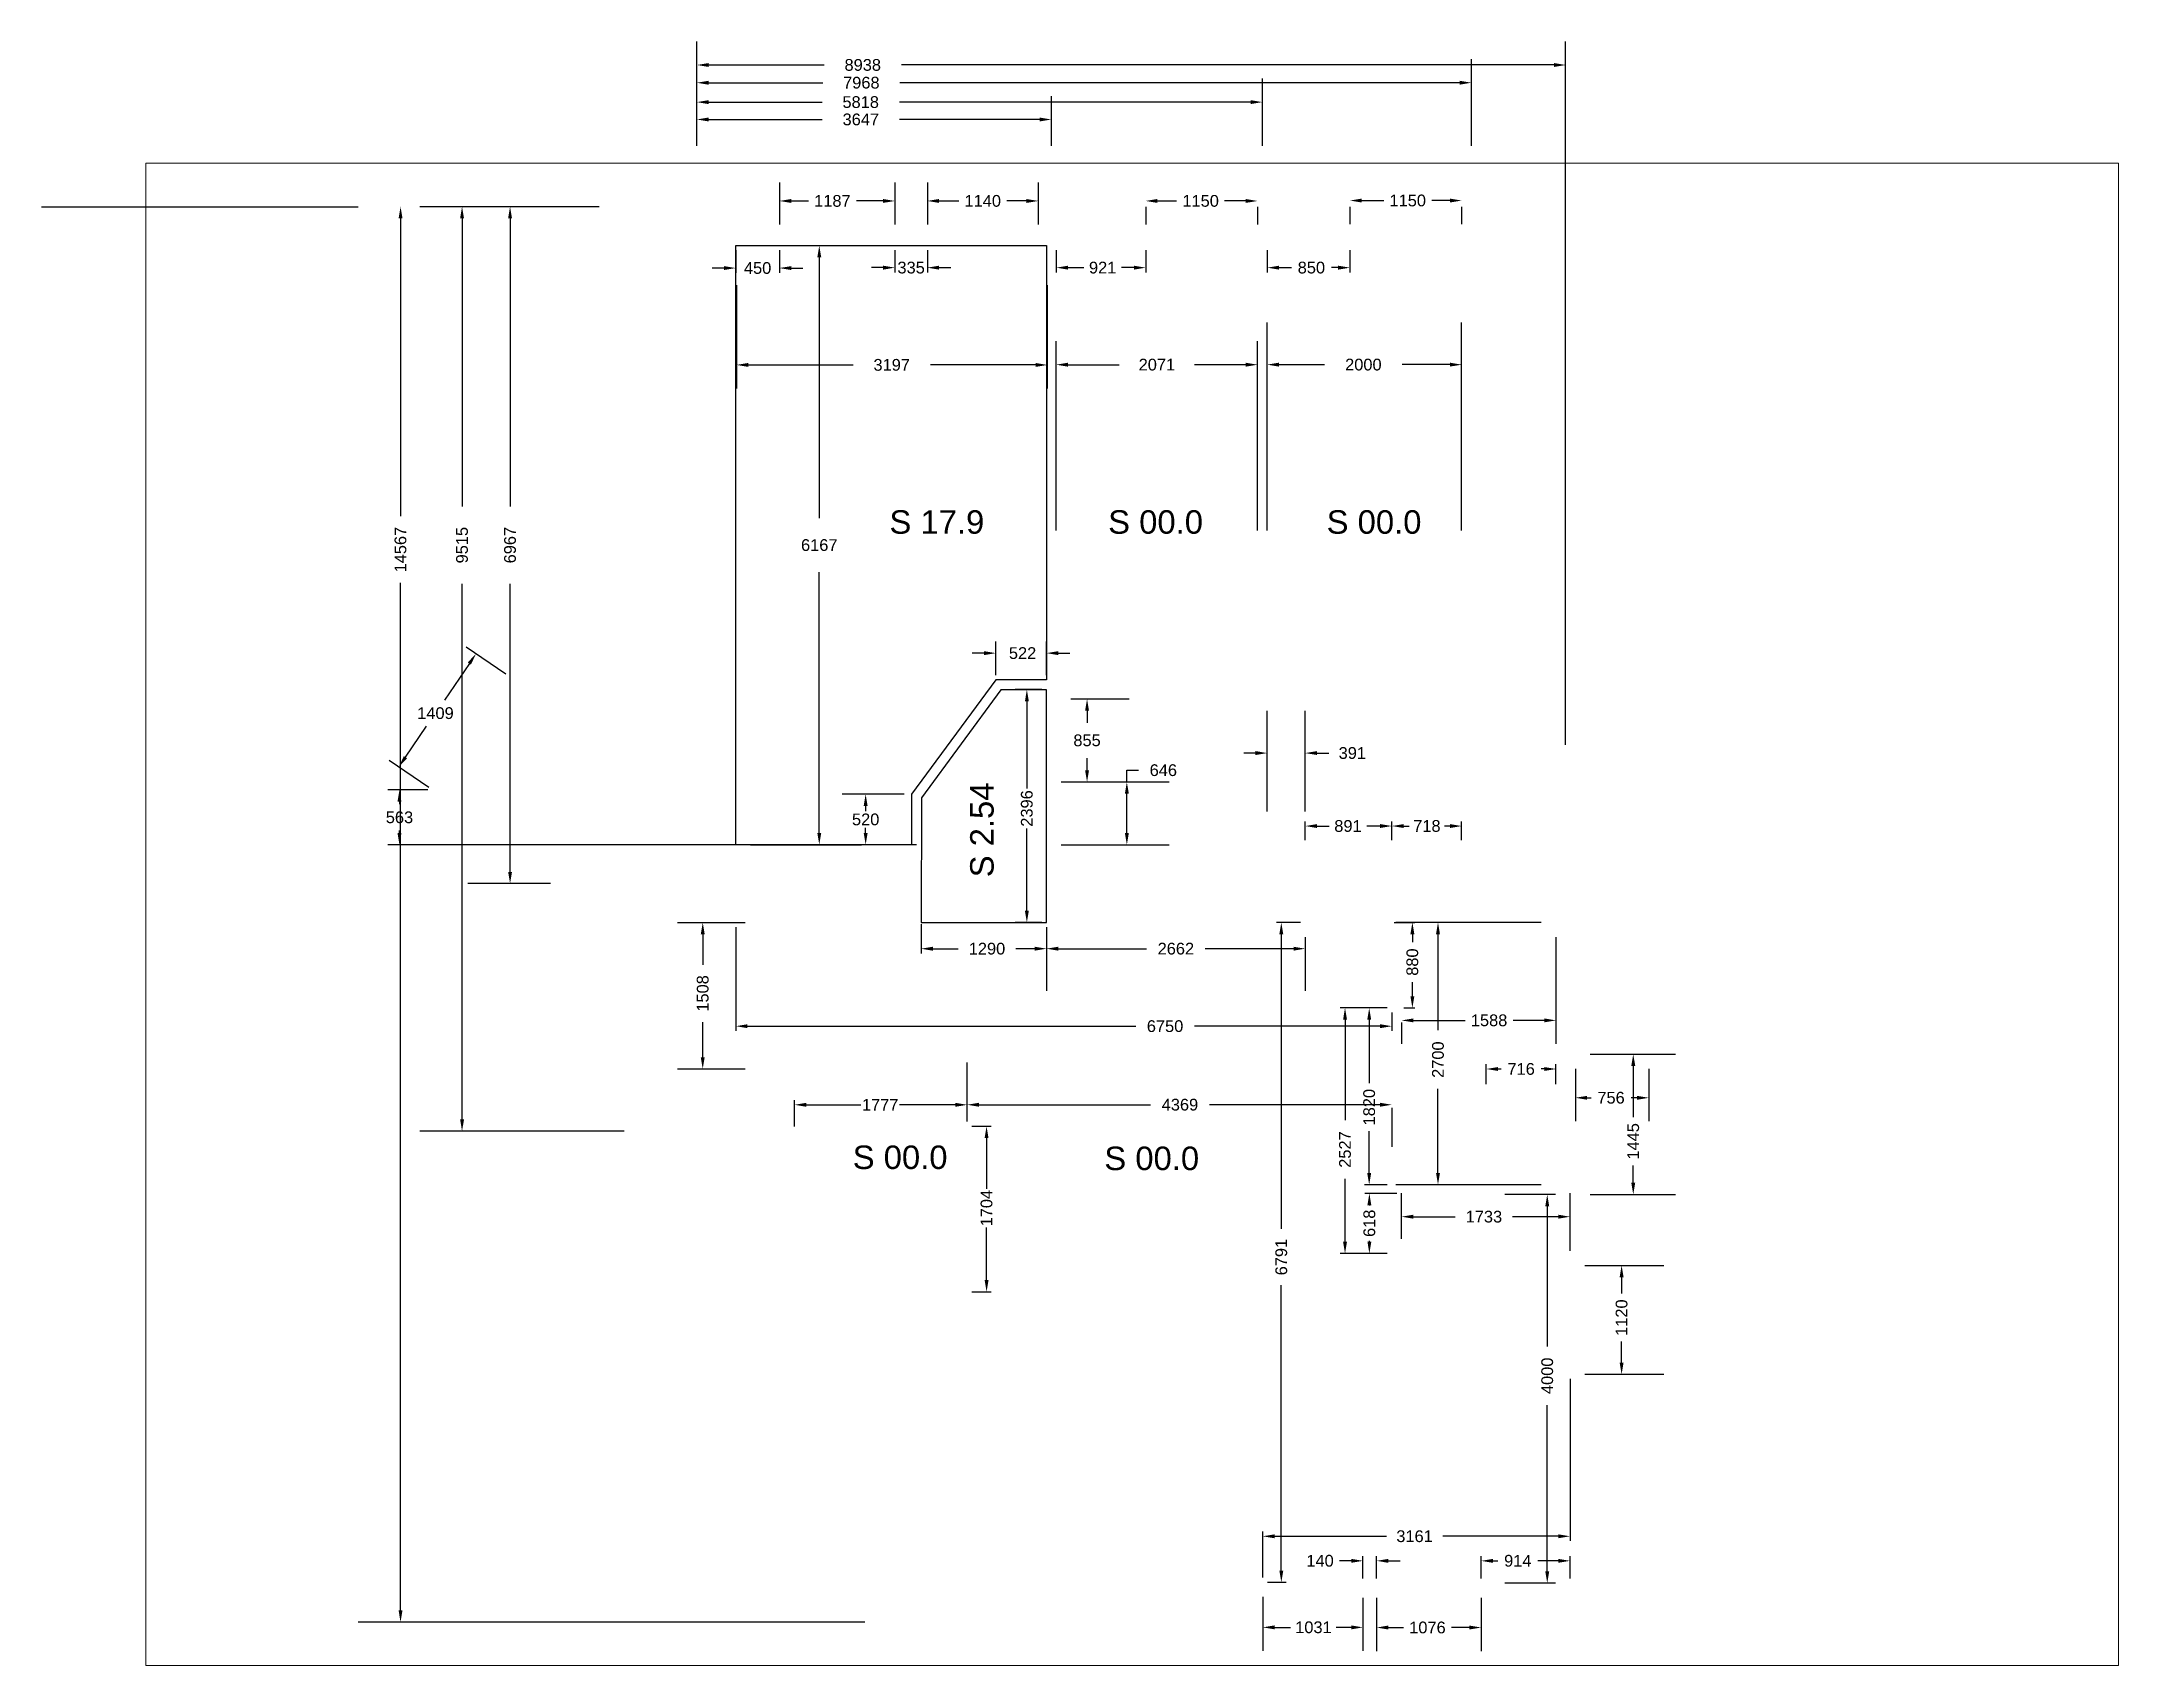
# Paper-space layout 'Layout2' of a CAD drawing. Header units: inches. Extents: x 0.61 to 9.45, y 0.8 to 7.72.
# The model-space entities are those that its viewports show. They can reach past a viewport. Long polylines and large blocks are cut down to what shows.
import ezdxf

# ---------------------------------------------------------------- set-up
doc = ezdxf.new("R2010")
doc.units = ezdxf.units.IN
doc.header["$MEASUREMENT"] = 0
doc.styles.get("Standard").update_dxf_attribs({"font": 'arial.ttf'})
doc.dimstyles.get("Standard").update_dxf_attribs({"dimtxt": 0.18, "dimasz": 0.18, "dimexe": 0.18, "dimexo": 0.0625, "dimgap": 0.09, "dimtad": 0, "dimtih": 1, "dimtoh": 1, "dimdec": 4, "dimzin": 0, "dimdsep": 46, "dimtxsty": 'Standard', "dimcen": 0.09, "dimadec": 0, "dimazin": 0, "dimtfac": 1, "dimtdec": 4, "dimtofl": 0, "dimtmove": 0, "dimatfit": 3, "dimfxl": 1, "dimtolj": 1, "dimtzin": 0, "dimarcsym": 0})

psp = doc.layouts.new('Layout2')

# ---------------------------------------------------------------- texts
at = {"char_height": 0.1, "attachment_point": 1}
for s, insert in [('S 17.9', (4.21642, 5.72158)), ('S 00.0', (5.14772, 5.72158)), ('S 00.0', (6.0781, 5.72162)), ('S 00.0', (4.05986, 3.01508)), ('S 00.0', (5.13136, 3.01053))]:
    psp.add_mtext_dynamic_manual_height_columns(s, width=0.8967337, gutter_width=1, heights=[0], dxfattribs=dict(at, insert=insert))
at = {"insert": (4.56004, 4.15786), "char_height": 0.1, "attachment_point": 1, "rotation": 90}
psp.add_mtext_dynamic_manual_height_columns('S 2.54', width=0.4731913, gutter_width=1, heights=[0], dxfattribs=at)

msp = doc.modelspace()

# ---------------------------------------------------------------- blocks, each defined once
blk = doc.blocks.new('*D0')
at = {"color": 0, "lineweight": -2, "transparency": 16777216}
for p, q in [((4.3511, 3.9579), (4.3511, 3.8336)), ((4.8851, 3.9455), (4.8851, 3.8336)), ((4.4011, 3.8536), (4.5095, 3.8536)), ((4.8351, 3.8536), (4.7539, 3.8536))]:
    blk.add_line(p, q, dxfattribs=at)
at = {"color": 0, "transparency": 16777216}
for points in [[(4.4011, 3.862), (4.4011, 3.8453), (4.3511, 3.8536)], [(4.8351, 3.862), (4.8351, 3.8453), (4.8851, 3.8536)]]:
    blk.add_solid(points, dxfattribs=at)
at = {"layer": 'Defpoints', "color": 0, "transparency": 16777216}
for p in [(4.3511, 3.9779), (4.8851, 3.9655), (4.3511, 3.8536)]:
    blk.add_point(p, dxfattribs=at)
at = {"color": 0, "transparency": 16777216, "insert": (4.6317, 3.8536), "char_height": 0.05, "attachment_point": 5}
blk.add_mtext('\\A1;1290', dxfattribs=at)
blk = doc.blocks.new('*D1')
at = {"color": 0, "lineweight": -2, "transparency": 16777216}
for p, q in [((4.8651, 4.9573), (4.7515, 4.9573)), ((4.8015, 4.9073), (4.8015, 4.5361)), ((4.8015, 4.0155), (4.8015, 4.366)), ((4.8651, 3.9655), (4.7515, 3.9655))]:
    blk.add_line(p, q, dxfattribs=at)
at = {"color": 0, "transparency": 16777216}
for points in [[(4.7932, 4.9073), (4.8099, 4.9073), (4.8015, 4.9573)], [(4.7932, 4.0155), (4.8099, 4.0155), (4.8015, 3.9655)]]:
    blk.add_solid(points, dxfattribs=at)
at = {"layer": 'Defpoints', "color": 0, "transparency": 16777216}
for p in [(4.8851, 4.9573), (4.8015, 3.9655), (4.8851, 3.9655)]:
    blk.add_point(p, dxfattribs=at)
at = {"color": 0, "transparency": 16777216, "insert": (4.8015, 4.4511), "char_height": 0.05, "attachment_point": 5, "rotation": 90}
blk.add_mtext('\\A1;2396', dxfattribs=at)
blk = doc.blocks.new('*D2')
at = {"color": 0, "lineweight": -2, "transparency": 16777216}
for p, q in [((4.669, 5.0186), (4.669, 5.1628)), ((4.8851, 5.0186), (4.8851, 5.1628)), ((4.619, 5.1128), (4.569, 5.1128)), ((4.9351, 5.1128), (4.9851, 5.1128))]:
    blk.add_line(p, q, dxfattribs=at)
at = {"color": 0, "transparency": 16777216}
for points in [[(4.619, 5.1212), (4.619, 5.1045), (4.669, 5.1128)], [(4.9351, 5.1212), (4.9351, 5.1045), (4.8851, 5.1128)]]:
    blk.add_solid(points, dxfattribs=at)
at = {"layer": 'Defpoints', "color": 0, "transparency": 16777216}
for p in [(4.669, 5.1128), (4.669, 4.9986), (4.8851, 4.9986)]:
    blk.add_point(p, dxfattribs=at)
at = {"color": 0, "transparency": 16777216, "insert": (4.7832, 5.1128), "char_height": 0.05, "attachment_point": 5}
blk.add_mtext('\\A1;522', dxfattribs=at)
blk = doc.blocks.new('*D3')
at = {"color": 0, "lineweight": -2, "transparency": 16777216}
for p, q in [((2.2508, 4.5298), (2.0798, 4.5298)), ((2.1298, 4.4798), (2.1298, 4.4688)), ((2.1298, 4.3466), (2.1298, 4.3577)), ((4.3311, 4.2966), (2.0798, 4.2966))]:
    blk.add_line(p, q, dxfattribs=at)
at = {"color": 0, "transparency": 16777216}
for points in [[(2.1214, 4.4798), (2.1381, 4.4798), (2.1298, 4.5298)], [(2.1214, 4.3466), (2.1381, 4.3466), (2.1298, 4.2966)]]:
    blk.add_solid(points, dxfattribs=at)
at = {"layer": 'Defpoints', "color": 0, "transparency": 16777216}
for p in [(2.1298, 4.5298), (2.2708, 4.5298), (4.3511, 4.2966)]:
    blk.add_point(p, dxfattribs=at)
at = {"color": 0, "transparency": 16777216, "insert": (2.1298, 4.4132), "char_height": 0.05, "attachment_point": 5}
blk.add_mtext('\\A1;563', dxfattribs=at)
blk = doc.blocks.new('*D4')
at = {"color": 0, "lineweight": -2, "transparency": 16777216}
for p, q in [((2.5829, 5.0231), (2.4142, 5.1381)), ((2.4274, 5.0686), (2.3209, 4.9124)), ((2.1551, 4.6692), (2.2452, 4.8014)), ((2.2543, 4.5411), (2.0857, 4.656))]:
    blk.add_line(p, q, dxfattribs=at)
at = {"color": 0, "transparency": 16777216}
for points in [[(2.4205, 5.0733), (2.4342, 5.0639), (2.4555, 5.1099)], [(2.1482, 4.6739), (2.162, 4.6645), (2.127, 4.6279)]]:
    blk.add_solid(points, dxfattribs=at)
at = {"layer": 'Defpoints', "color": 0, "transparency": 16777216}
for p in [(2.4555, 5.1099), (2.5994, 5.0119), (2.2708, 4.5298)]:
    blk.add_point(p, dxfattribs=at)
at = {"color": 0, "transparency": 16777216, "insert": (2.2831, 4.8569), "char_height": 0.05, "attachment_point": 5}
blk.add_mtext('\\A1;1409', dxfattribs=at)
blk = doc.blocks.new('*D5')
at = {"color": 0, "lineweight": -2, "transparency": 16777216}
for p, q in [((6.7581, 3.2764), (6.7581, 3.3612)), ((7.0545, 3.2764), (7.0545, 3.3612)), ((6.8081, 3.3412), (6.8213, 3.3412)), ((7.0045, 3.3412), (6.9913, 3.3412))]:
    blk.add_line(p, q, dxfattribs=at)
at = {"color": 0, "transparency": 16777216}
for points in [[(6.8081, 3.3496), (6.8081, 3.3329), (6.7581, 3.3412)], [(7.0045, 3.3496), (7.0045, 3.3329), (7.0545, 3.3412)]]:
    blk.add_solid(points, dxfattribs=at)
at = {"layer": 'Defpoints', "color": 0, "transparency": 16777216}
for p in [(6.7581, 3.3412), (6.7581, 3.2564), (7.0545, 3.2564)]:
    blk.add_point(p, dxfattribs=at)
at = {"color": 0, "transparency": 16777216, "insert": (6.9063, 3.3412), "char_height": 0.05, "attachment_point": 5}
blk.add_mtext('\\A1;716', dxfattribs=at)
blk = doc.blocks.new('*D6')
at = {"color": 0, "lineweight": -2, "transparency": 16777216}
for p, q in [((3.6242, 6.8493), (4.0975, 6.8493)), ((3.9175, 6.7993), (3.9175, 5.6885)), ((3.9175, 4.3466), (3.9175, 5.4575)), ((3.6242, 4.2966), (4.0975, 4.2966))]:
    blk.add_line(p, q, dxfattribs=at)
at = {"color": 0, "transparency": 16777216}
for points in [[(3.9092, 6.7993), (3.9259, 6.7993), (3.9175, 6.8493)], [(3.9092, 4.3466), (3.9259, 4.3466), (3.9175, 4.2966)]]:
    blk.add_solid(points, dxfattribs=at)
at = {"layer": 'Defpoints', "color": 0, "transparency": 16777216}
for p in [(3.5617, 6.8493), (3.9175, 6.8493), (3.5617, 4.2966)]:
    blk.add_point(p, dxfattribs=at)
at = {"color": 0, "transparency": 16777216, "insert": (3.9175, 5.573), "char_height": 0.05, "attachment_point": 5}
blk.add_mtext('\\A1;6167', dxfattribs=at)
blk = doc.blocks.new('*D7')
at = {"color": 0, "lineweight": -2, "transparency": 16777216}
for p, q in [((3.5617, 6.8293), (3.5617, 6.7334)), ((3.748, 6.8293), (3.748, 6.7334)), ((3.5117, 6.7534), (3.4617, 6.7534)), ((3.798, 6.7534), (3.848, 6.7534))]:
    blk.add_line(p, q, dxfattribs=at)
at = {"color": 0, "transparency": 16777216}
for points in [[(3.5117, 6.7617), (3.5117, 6.745), (3.5617, 6.7534)], [(3.798, 6.7617), (3.798, 6.745), (3.748, 6.7534)]]:
    blk.add_solid(points, dxfattribs=at)
at = {"layer": 'Defpoints', "color": 0, "transparency": 16777216}
for p in [(3.5617, 6.8493), (3.748, 6.8493), (3.5617, 6.7534)]:
    blk.add_point(p, dxfattribs=at)
at = {"color": 0, "transparency": 16777216, "insert": (3.6549, 6.7534), "char_height": 0.05, "attachment_point": 5}
blk.add_mtext('\\A1;450', dxfattribs=at)
blk = doc.blocks.new('*D8')
at = {"color": 0, "lineweight": -2, "transparency": 16777216}
for p, q in [((4.2393, 6.8293), (4.2393, 6.7351)), ((4.378, 6.8293), (4.378, 6.7351)), ((4.1893, 6.7551), (4.1393, 6.7551)), ((4.428, 6.7551), (4.478, 6.7551))]:
    blk.add_line(p, q, dxfattribs=at)
at = {"color": 0, "transparency": 16777216}
for points in [[(4.1893, 6.7634), (4.1893, 6.7467), (4.2393, 6.7551)], [(4.428, 6.7634), (4.428, 6.7467), (4.378, 6.7551)]]:
    blk.add_solid(points, dxfattribs=at)
at = {"layer": 'Defpoints', "color": 0, "transparency": 16777216}
for p in [(4.2393, 6.8493), (4.378, 6.8493), (4.2393, 6.7551)]:
    blk.add_point(p, dxfattribs=at)
at = {"color": 0, "transparency": 16777216, "insert": (4.3087, 6.7551), "char_height": 0.05, "attachment_point": 5}
blk.add_mtext('\\A1;335', dxfattribs=at)
blk = doc.blocks.new('*D9')
at = {"color": 0, "lineweight": -2, "transparency": 16777216}
for p, q in [((3.5651, 6.6812), (3.5651, 6.2407)), ((4.8884, 6.6812), (4.8884, 6.2407)), ((3.6151, 6.3407), (4.0613, 6.3407)), ((4.8384, 6.3407), (4.3906, 6.3407))]:
    blk.add_line(p, q, dxfattribs=at)
at = {"color": 0, "transparency": 16777216}
for points in [[(3.6151, 6.349), (3.6151, 6.3323), (3.5651, 6.3407)], [(4.8384, 6.349), (4.8384, 6.3323), (4.8884, 6.3407)]]:
    blk.add_solid(points, dxfattribs=at)
at = {"layer": 'Defpoints', "color": 0, "transparency": 16777216}
for p in [(3.5651, 6.7437, -0.5867), (4.8884, 6.7437, -0.5867), (4.8884, 6.3407)]:
    blk.add_point(p, dxfattribs=at)
at = {"color": 0, "transparency": 16777216, "insert": (4.226, 6.3407), "char_height": 0.05, "attachment_point": 5}
blk.add_mtext('\\A1;3197', dxfattribs=at)
blk = doc.blocks.new('*D10')
at = {"color": 0, "lineweight": -2, "transparency": 16777216}
for p, q in [((4.9265, 6.8293), (4.9265, 6.7351)), ((5.3077, 6.8293), (5.3077, 6.7351)), ((4.9765, 6.7551), (5.0439, 6.7551)), ((5.2577, 6.7551), (5.2048, 6.7551))]:
    blk.add_line(p, q, dxfattribs=at)
at = {"color": 0, "transparency": 16777216}
for points in [[(4.9765, 6.7634), (4.9765, 6.7467), (4.9265, 6.7551)], [(5.2577, 6.7634), (5.2577, 6.7467), (5.3077, 6.7551)]]:
    blk.add_solid(points, dxfattribs=at)
at = {"layer": 'Defpoints', "color": 0, "transparency": 16777216}
for p in [(4.9265, 6.8493), (5.3077, 6.8493), (4.9265, 6.7551)]:
    blk.add_point(p, dxfattribs=at)
at = {"color": 0, "transparency": 16777216, "insert": (5.1243, 6.7551), "char_height": 0.05, "attachment_point": 5}
blk.add_mtext('\\A1;921', dxfattribs=at)
blk = doc.blocks.new('*D11')
at = {"color": 0, "lineweight": -2, "transparency": 16777216}
for p, q in [((5.3077, 7.0145), (5.3077, 6.9393)), ((5.3577, 7.0393), (5.4393, 7.0393)), ((5.7337, 7.0393), (5.6437, 7.0393)), ((5.7837, 7.0145), (5.7837, 6.9393))]:
    blk.add_line(p, q, dxfattribs=at)
at = {"color": 0, "transparency": 16777216}
for points in [[(5.3577, 7.0476), (5.3577, 7.031), (5.3077, 7.0393)], [(5.7337, 7.0476), (5.7337, 7.031), (5.7837, 7.0393)]]:
    blk.add_solid(points, dxfattribs=at)
at = {"layer": 'Defpoints', "color": 0, "transparency": 16777216}
for p in [(5.3077, 7.077), (5.7837, 7.077), (5.7837, 7.0393)]:
    blk.add_point(p, dxfattribs=at)
at = {"color": 0, "transparency": 16777216, "insert": (5.5415, 7.0393), "char_height": 0.05, "attachment_point": 5}
blk.add_mtext('\\A1;1150', dxfattribs=at)
blk = doc.blocks.new('*D12')
at = {"color": 0, "lineweight": -2, "transparency": 16777216}
for p, q in [((6.177, 7.0145), (6.177, 6.941)), ((6.227, 7.041), (6.3212, 7.041)), ((6.603, 7.041), (6.5256, 7.041)), ((6.653, 7.0145), (6.653, 6.941))]:
    blk.add_line(p, q, dxfattribs=at)
at = {"color": 0, "transparency": 16777216}
for points in [[(6.227, 7.0493), (6.227, 7.0327), (6.177, 7.041)], [(6.603, 7.0493), (6.603, 7.0327), (6.653, 7.041)]]:
    blk.add_solid(points, dxfattribs=at)
at = {"layer": 'Defpoints', "color": 0, "transparency": 16777216}
for p in [(6.177, 7.077), (6.653, 7.077), (6.653, 7.041)]:
    blk.add_point(p, dxfattribs=at)
at = {"color": 0, "transparency": 16777216, "insert": (6.4234, 7.041), "char_height": 0.05, "attachment_point": 5}
blk.add_mtext('\\A1;1150', dxfattribs=at)
blk = doc.blocks.new('*D13')
at = {"color": 0, "lineweight": -2, "transparency": 16777216}
for p, q in [((5.8251, 6.8293), (5.8251, 6.7351)), ((6.177, 6.8293), (6.177, 6.7351)), ((5.8751, 6.7551), (5.9279, 6.7551)), ((6.127, 6.7551), (6.0983, 6.7551))]:
    blk.add_line(p, q, dxfattribs=at)
at = {"color": 0, "transparency": 16777216}
for points in [[(5.8751, 6.7634), (5.8751, 6.7467), (5.8251, 6.7551)], [(6.127, 6.7634), (6.127, 6.7467), (6.177, 6.7551)]]:
    blk.add_solid(points, dxfattribs=at)
at = {"layer": 'Defpoints', "color": 0, "transparency": 16777216}
for p in [(5.8251, 6.8493), (6.177, 6.8493), (5.8251, 6.7551)]:
    blk.add_point(p, dxfattribs=at)
at = {"color": 0, "transparency": 16777216, "insert": (6.0131, 6.7551), "char_height": 0.05, "attachment_point": 5}
blk.add_mtext('\\A1;850', dxfattribs=at)
blk = doc.blocks.new('*D14')
at = {"color": 0, "lineweight": -2, "transparency": 16777216}
for p, q in [((5.8251, 5.6355), (5.8251, 6.5219)), ((6.653, 5.6355), (6.653, 6.5219)), ((5.8751, 6.3419), (6.0695, 6.3419)), ((6.603, 6.3419), (6.3995, 6.3419))]:
    blk.add_line(p, q, dxfattribs=at)
at = {"color": 0, "transparency": 16777216}
for points in [[(5.8751, 6.3503), (5.8751, 6.3336), (5.8251, 6.3419)], [(6.603, 6.3503), (6.603, 6.3336), (6.653, 6.3419)]]:
    blk.add_solid(points, dxfattribs=at)
at = {"layer": 'Defpoints', "color": 0, "transparency": 16777216}
for p in [(6.653, 6.3419), (5.8251, 5.573), (6.653, 5.573)]:
    blk.add_point(p, dxfattribs=at)
at = {"color": 0, "transparency": 16777216, "insert": (6.2345, 6.3419), "char_height": 0.05, "attachment_point": 5}
blk.add_mtext('\\A1;2000', dxfattribs=at)
blk = doc.blocks.new('*D15')
at = {"color": 0, "lineweight": -2, "transparency": 16777216}
for p, q in [((4.9265, 5.6355), (4.9265, 6.4417)), ((5.7837, 5.6355), (5.7837, 6.4417)), ((4.9765, 6.3417), (5.1949, 6.3417)), ((5.7337, 6.3417), (5.5154, 6.3417))]:
    blk.add_line(p, q, dxfattribs=at)
at = {"color": 0, "transparency": 16777216}
for points in [[(4.9765, 6.3501), (4.9765, 6.3334), (4.9265, 6.3417)], [(5.7337, 6.3501), (5.7337, 6.3334), (5.7837, 6.3417)]]:
    blk.add_solid(points, dxfattribs=at)
at = {"layer": 'Defpoints', "color": 0, "transparency": 16777216}
for p in [(4.9265, 6.3417), (4.9265, 5.573), (5.7837, 5.573)]:
    blk.add_point(p, dxfattribs=at)
at = {"color": 0, "transparency": 16777216, "insert": (5.3552, 6.3417), "char_height": 0.05, "attachment_point": 5}
blk.add_mtext('\\A1;2071', dxfattribs=at)
blk = doc.blocks.new('*D16')
at = {"color": 0, "lineweight": -2, "transparency": 16777216}
for p, q in [((3.748, 7.118), (3.748, 6.9393)), ((4.2393, 7.118), (4.2393, 6.9393)), ((3.798, 7.0393), (3.8711, 7.0393)), ((4.1893, 7.0393), (4.0757, 7.0393))]:
    blk.add_line(p, q, dxfattribs=at)
at = {"color": 0, "transparency": 16777216}
for points in [[(3.798, 7.0476), (3.798, 7.031), (3.748, 7.0393)], [(4.1893, 7.0476), (4.1893, 7.031), (4.2393, 7.0393)]]:
    blk.add_solid(points, dxfattribs=at)
at = {"layer": 'Defpoints', "color": 0, "transparency": 16777216}
for p in [(3.748, 7.1805), (4.2393, 7.1805), (3.748, 7.0393)]:
    blk.add_point(p, dxfattribs=at)
at = {"color": 0, "transparency": 16777216, "insert": (3.9734, 7.0393), "char_height": 0.05, "attachment_point": 5}
blk.add_mtext('\\A1;1187', dxfattribs=at)
blk = doc.blocks.new('*D17')
at = {"color": 0, "lineweight": -2, "transparency": 16777216}
for p, q in [((4.378, 7.118), (4.378, 6.9393)), ((4.8499, 7.118), (4.8499, 6.9393)), ((4.428, 7.0393), (4.5114, 7.0393)), ((4.7999, 7.0393), (4.7158, 7.0393))]:
    blk.add_line(p, q, dxfattribs=at)
at = {"color": 0, "transparency": 16777216}
for points in [[(4.428, 7.0476), (4.428, 7.031), (4.378, 7.0393)], [(4.7999, 7.0476), (4.7999, 7.031), (4.8499, 7.0393)]]:
    blk.add_solid(points, dxfattribs=at)
at = {"layer": 'Defpoints', "color": 0, "transparency": 16777216}
for p in [(4.378, 7.1805), (4.8499, 7.1805), (4.378, 7.0393)]:
    blk.add_point(p, dxfattribs=at)
at = {"color": 0, "transparency": 16777216, "insert": (4.6136, 7.0393), "char_height": 0.05, "attachment_point": 5}
blk.add_mtext('\\A1;1140', dxfattribs=at)
blk = doc.blocks.new('*D20')
at = {"color": 0, "lineweight": -2, "transparency": 16777216}
for p, q in [((5.987, 4.3166), (5.987, 4.3962)), ((6.037, 4.3762), (6.0885, 4.3762)), ((6.3058, 4.3762), (6.2494, 4.3762)), ((6.3558, 4.3166), (6.3558, 4.3962))]:
    blk.add_line(p, q, dxfattribs=at)
at = {"color": 0, "transparency": 16777216}
for points in [[(6.037, 4.3845), (6.037, 4.3679), (5.987, 4.3762)], [(6.3058, 4.3845), (6.3058, 4.3679), (6.3558, 4.3762)]]:
    blk.add_solid(points, dxfattribs=at)
at = {"layer": 'Defpoints', "color": 0, "transparency": 16777216}
for p in [(5.987, 4.3762), (5.987, 4.2966), (6.3558, 4.2966)]:
    blk.add_point(p, dxfattribs=at)
at = {"color": 0, "transparency": 16777216, "insert": (6.1689, 4.3762), "char_height": 0.05, "attachment_point": 5}
blk.add_mtext('\\A1;891', dxfattribs=at)
blk = doc.blocks.new('*D21')
at = {"color": 0, "lineweight": -2, "transparency": 16777216}
for p, q in [((7.1373, 3.3421), (7.1373, 3.1185)), ((7.4502, 3.3421), (7.4502, 3.1185)), ((7.1873, 3.2185), (7.2042, 3.2185)), ((7.4002, 3.2185), (7.3742, 3.2185))]:
    blk.add_line(p, q, dxfattribs=at)
at = {"color": 0, "transparency": 16777216}
for points in [[(7.1873, 3.2268), (7.1873, 3.2101), (7.1373, 3.2185)], [(7.4002, 3.2268), (7.4002, 3.2101), (7.4502, 3.2185)]]:
    blk.add_solid(points, dxfattribs=at)
at = {"layer": 'Defpoints', "color": 0, "transparency": 16777216}
for p in [(7.1373, 3.4046), (7.4502, 3.4046), (7.1373, 3.2185)]:
    blk.add_point(p, dxfattribs=at)
at = {"color": 0, "transparency": 16777216, "insert": (7.2892, 3.2185), "char_height": 0.05, "attachment_point": 5}
blk.add_mtext('\\A1;756', dxfattribs=at)
blk = doc.blocks.new('*D22')
at = {"color": 0, "lineweight": -2, "transparency": 16777216}
for p, q in [((7.0545, 3.903), (7.0545, 3.4482)), ((6.3972, 3.5387), (6.3972, 3.4482)), ((6.4472, 3.5482), (6.6675, 3.5482)), ((7.0045, 3.5482), (6.8722, 3.5482))]:
    blk.add_line(p, q, dxfattribs=at)
at = {"color": 0, "transparency": 16777216}
for points in [[(6.4472, 3.5566), (6.4472, 3.5399), (6.3972, 3.5482)], [(7.0045, 3.5566), (7.0045, 3.5399), (7.0545, 3.5482)]]:
    blk.add_solid(points, dxfattribs=at)
at = {"layer": 'Defpoints', "color": 0, "transparency": 16777216}
for p in [(7.0545, 3.9655), (6.3972, 3.6012), (6.3972, 3.5482)]:
    blk.add_point(p, dxfattribs=at)
at = {"color": 0, "transparency": 16777216, "insert": (6.7699, 3.5482), "char_height": 0.05, "attachment_point": 5}
blk.add_mtext('\\A1;1588', dxfattribs=at)
blk = doc.blocks.new('*D23')
at = {"color": 0, "lineweight": -2, "transparency": 16777216}
for p, q in [((3.5617, 3.9455), (3.5617, 3.5035)), ((6.3558, 3.5812), (6.3558, 3.5035)), ((3.6117, 3.5235), (5.2653, 3.5235)), ((6.3058, 3.5235), (5.5148, 3.5235))]:
    blk.add_line(p, q, dxfattribs=at)
at = {"color": 0, "transparency": 16777216}
for points in [[(3.6117, 3.5319), (3.6117, 3.5152), (3.5617, 3.5235)], [(6.3058, 3.5319), (6.3058, 3.5152), (6.3558, 3.5235)]]:
    blk.add_solid(points, dxfattribs=at)
at = {"layer": 'Defpoints', "color": 0, "transparency": 16777216}
for p in [(3.5617, 3.9655), (6.3558, 3.6012), (3.5617, 3.5235)]:
    blk.add_point(p, dxfattribs=at)
at = {"color": 0, "transparency": 16777216, "insert": (5.39, 3.5235), "char_height": 0.05, "attachment_point": 5}
blk.add_mtext('\\A1;6750', dxfattribs=at)
blk = doc.blocks.new('*D26')
at = {"color": 0, "lineweight": -2, "transparency": 16777216}
for p, q in [((6.3972, 2.6177), (6.3972, 2.8119)), ((7.1145, 2.5668), (7.1145, 2.8119)), ((6.4472, 2.7119), (6.6255, 2.7119)), ((7.0645, 2.7119), (6.8701, 2.7119))]:
    blk.add_line(p, q, dxfattribs=at)
at = {"color": 0, "transparency": 16777216}
for points in [[(6.4472, 2.7203), (6.4472, 2.7036), (6.3972, 2.7119)], [(7.0645, 2.7203), (7.0645, 2.7036), (7.1145, 2.7119)]]:
    blk.add_solid(points, dxfattribs=at)
at = {"layer": 'Defpoints', "color": 0, "transparency": 16777216}
for p in [(6.3972, 2.7119), (6.3972, 2.5552), (7.1145, 2.5043)]:
    blk.add_point(p, dxfattribs=at)
at = {"color": 0, "transparency": 16777216, "insert": (6.7478, 2.7119), "char_height": 0.05, "attachment_point": 5}
blk.add_mtext('\\A1;1733', dxfattribs=at)
blk = doc.blocks.new('*D27')
at = {"color": 0, "lineweight": -2, "transparency": 16777216}
for p, q in [((6.7362, 1.1707), (6.7362, 1.2658)), ((6.7862, 1.2458), (6.807, 1.2458)), ((7.0645, 1.2458), (6.9773, 1.2458)), ((7.1145, 1.1707), (7.1145, 1.2658))]:
    blk.add_line(p, q, dxfattribs=at)
at = {"color": 0, "transparency": 16777216}
for points in [[(6.7862, 1.2541), (6.7862, 1.2374), (6.7362, 1.2458)], [(7.0645, 1.2541), (7.0645, 1.2374), (7.1145, 1.2458)]]:
    blk.add_solid(points, dxfattribs=at)
at = {"layer": 'Defpoints', "color": 0, "transparency": 16777216}
for p in [(6.7362, 1.2458), (6.7362, 1.1507), (7.1145, 1.1507)]:
    blk.add_point(p, dxfattribs=at)
at = {"color": 0, "transparency": 16777216, "insert": (6.8921, 1.2458), "char_height": 0.05, "attachment_point": 5}
blk.add_mtext('\\A1;914', dxfattribs=at)
blk = doc.blocks.new('*D28')
at = {"color": 0, "lineweight": -2, "transparency": 16777216}
for p, q in [((6.2908, 1.0882), (6.2908, 0.8616)), ((6.7362, 1.0882), (6.7362, 0.8616)), ((6.3408, 0.9616), (6.4051, 0.9616)), ((6.6862, 0.9616), (6.6097, 0.9616))]:
    blk.add_line(p, q, dxfattribs=at)
at = {"color": 0, "transparency": 16777216}
for points in [[(6.3408, 0.97), (6.3408, 0.9533), (6.2908, 0.9616)], [(6.6862, 0.97), (6.6862, 0.9533), (6.7362, 0.9616)]]:
    blk.add_solid(points, dxfattribs=at)
at = {"layer": 'Defpoints', "color": 0, "transparency": 16777216}
for p in [(6.2908, 1.1507), (6.7362, 1.1507), (6.2908, 0.9616)]:
    blk.add_point(p, dxfattribs=at)
at = {"color": 0, "transparency": 16777216, "insert": (6.5074, 0.9616), "char_height": 0.05, "attachment_point": 5}
blk.add_mtext('\\A1;1076', dxfattribs=at)
blk = doc.blocks.new('*D29')
at = {"color": 0, "lineweight": -2, "transparency": 16777216}
for p, q in [((5.8061, 1.0919), (5.8061, 0.8624)), ((6.2328, 1.0882), (6.2328, 0.8624)), ((5.8561, 0.9624), (5.9244, 0.9624)), ((6.1828, 0.9624), (6.1193, 0.9624))]:
    blk.add_line(p, q, dxfattribs=at)
at = {"color": 0, "transparency": 16777216}
for points in [[(5.8561, 0.9707), (5.8561, 0.954), (5.8061, 0.9624)], [(6.1828, 0.9707), (6.1828, 0.954), (6.2328, 0.9624)]]:
    blk.add_solid(points, dxfattribs=at)
at = {"layer": 'Defpoints', "color": 0, "transparency": 16777216}
for p in [(5.8061, 1.1544), (6.2328, 1.1507), (5.8061, 0.9624)]:
    blk.add_point(p, dxfattribs=at)
at = {"color": 0, "transparency": 16777216, "insert": (6.0219, 0.9624), "char_height": 0.05, "attachment_point": 5}
blk.add_mtext('\\A1;1031', dxfattribs=at)
blk = doc.blocks.new('*D30')
at = {"color": 0, "lineweight": -2, "transparency": 16777216}
for p, q in [((6.1828, 1.2458), (6.1328, 1.2458)), ((6.2328, 1.1707), (6.2328, 1.2658)), ((6.2908, 1.1707), (6.2908, 1.2658)), ((6.3408, 1.2458), (6.3908, 1.2458))]:
    blk.add_line(p, q, dxfattribs=at)
at = {"color": 0, "transparency": 16777216}
for points in [[(6.1828, 1.2541), (6.1828, 1.2374), (6.2328, 1.2458)], [(6.3408, 1.2541), (6.3408, 1.2374), (6.2908, 1.2458)]]:
    blk.add_solid(points, dxfattribs=at)
at = {"layer": 'Defpoints', "color": 0, "transparency": 16777216}
for p in [(6.2328, 1.2458), (6.2328, 1.1507), (6.2908, 1.1507)]:
    blk.add_point(p, dxfattribs=at)
at = {"color": 0, "transparency": 16777216, "insert": (6.05, 1.2458), "char_height": 0.05, "attachment_point": 5}
blk.add_mtext('\\A1;140', dxfattribs=at)
blk = doc.blocks.new('*D31')
at = {"color": 0, "lineweight": -2, "transparency": 16777216}
for p, q in [((7.1145, 2.0207), (7.1145, 1.3304)), ((5.8061, 1.1744), (5.8061, 1.3704)), ((5.8561, 1.3504), (6.3326, 1.3504)), ((7.0645, 1.3504), (6.5723, 1.3504))]:
    blk.add_line(p, q, dxfattribs=at)
at = {"color": 0, "transparency": 16777216}
for points in [[(5.8561, 1.3587), (5.8561, 1.3421), (5.8061, 1.3504)], [(7.0645, 1.3587), (7.0645, 1.3421), (7.1145, 1.3504)]]:
    blk.add_solid(points, dxfattribs=at)
at = {"layer": 'Defpoints', "color": 0, "transparency": 16777216}
for p in [(7.1145, 2.0407), (5.8061, 1.3504), (5.8061, 1.1544)]:
    blk.add_point(p, dxfattribs=at)
at = {"color": 0, "transparency": 16777216, "insert": (6.4525, 1.3504), "char_height": 0.05, "attachment_point": 5}
blk.add_mtext('\\A1;3161', dxfattribs=at)
blk = doc.blocks.new('*D32')
at = {"color": 0, "lineweight": -2, "transparency": 16777216}
for p, q in [((7.052, 2.8065), (6.8376, 2.8065)), ((7.0176, 2.7565), (7.0176, 2.1596)), ((7.0176, 1.2007), (7.0176, 1.9084)), ((7.052, 1.1507), (6.8376, 1.1507))]:
    blk.add_line(p, q, dxfattribs=at)
at = {"color": 0, "transparency": 16777216}
for points in [[(7.0093, 2.7565), (7.0259, 2.7565), (7.0176, 2.8065)], [(7.0093, 1.2007), (7.0259, 1.2007), (7.0176, 1.1507)]]:
    blk.add_solid(points, dxfattribs=at)
at = {"layer": 'Defpoints', "color": 0, "transparency": 16777216}
for p in [(7.1145, 2.8065), (7.0176, 1.1507), (7.1145, 1.1507)]:
    blk.add_point(p, dxfattribs=at)
at = {"color": 0, "transparency": 16777216, "insert": (7.0176, 2.034), "char_height": 0.05, "attachment_point": 5, "rotation": 90}
blk.add_mtext('\\A1;4000', dxfattribs=at)
blk = doc.blocks.new('*D35')
at = {"color": 0, "lineweight": -2, "transparency": 16777216}
for p, q in [((7.177, 2.5043), (7.5142, 2.5043)), ((7.3342, 2.4543), (7.3342, 2.3841)), ((7.3342, 2.0907), (7.3342, 2.1796)), ((7.177, 2.0407), (7.5142, 2.0407))]:
    blk.add_line(p, q, dxfattribs=at)
at = {"color": 0, "transparency": 16777216}
for points in [[(7.3259, 2.4543), (7.3426, 2.4543), (7.3342, 2.5043)], [(7.3259, 2.0907), (7.3426, 2.0907), (7.3342, 2.0407)]]:
    blk.add_solid(points, dxfattribs=at)
at = {"layer": 'Defpoints', "color": 0, "transparency": 16777216}
for p in [(7.1145, 2.5043), (7.1145, 2.0407), (7.3342, 2.0407)]:
    blk.add_point(p, dxfattribs=at)
at = {"color": 0, "transparency": 16777216, "insert": (7.3342, 2.2819), "char_height": 0.05, "attachment_point": 5, "rotation": 90}
blk.add_mtext('\\A1;1120', dxfattribs=at)
blk = doc.blocks.new('*D36')
at = {"color": 0, "lineweight": -2, "transparency": 16777216}
for p, q in [((7.1998, 3.4046), (7.5638, 3.4046)), ((7.3838, 3.3546), (7.3838, 3.1354)), ((7.3838, 2.8565), (7.3838, 2.9304)), ((7.1998, 2.8065), (7.5638, 2.8065))]:
    blk.add_line(p, q, dxfattribs=at)
at = {"color": 0, "transparency": 16777216}
for points in [[(7.3755, 3.3546), (7.3922, 3.3546), (7.3838, 3.4046)], [(7.3755, 2.8565), (7.3922, 2.8565), (7.3838, 2.8065)]]:
    blk.add_solid(points, dxfattribs=at)
at = {"layer": 'Defpoints', "color": 0, "transparency": 16777216}
for p in [(7.1373, 3.4046), (7.1373, 2.8065), (7.3838, 2.8065)]:
    blk.add_point(p, dxfattribs=at)
at = {"color": 0, "transparency": 16777216, "insert": (7.3838, 3.0329), "char_height": 0.05, "attachment_point": 5, "rotation": 90}
blk.add_mtext('\\A1;1445', dxfattribs=at)
blk = doc.blocks.new('*D37')
at = {"color": 0, "lineweight": -2, "transparency": 16777216}
for p, q in [((6.3358, 3.6012), (6.2394, 3.6012)), ((6.2594, 3.5512), (6.2594, 3.2807)), ((6.2594, 2.8979), (6.2594, 3.0763)), ((6.3358, 2.8479), (6.2394, 2.8479))]:
    blk.add_line(p, q, dxfattribs=at)
at = {"color": 0, "transparency": 16777216}
for points in [[(6.251, 3.5512), (6.2677, 3.5512), (6.2594, 3.6012)], [(6.251, 2.8979), (6.2677, 2.8979), (6.2594, 2.8479)]]:
    blk.add_solid(points, dxfattribs=at)
at = {"layer": 'Defpoints', "color": 0, "transparency": 16777216}
for p in [(6.3558, 3.6012), (6.2594, 2.8479), (6.3558, 2.8479)]:
    blk.add_point(p, dxfattribs=at)
at = {"color": 0, "transparency": 16777216, "insert": (6.2594, 3.1785), "char_height": 0.05, "attachment_point": 5, "rotation": 90}
blk.add_mtext('\\A1;1820', dxfattribs=at)
blk = doc.blocks.new('*D38')
at = {"color": 0, "lineweight": -2, "transparency": 16777216}
for p, q in [((6.3358, 3.6012), (6.1364, 3.6012)), ((6.1564, 3.5512), (6.1564, 3.1231)), ((6.1564, 2.6052), (6.1564, 2.8729)), ((6.3358, 2.5552), (6.1364, 2.5552))]:
    blk.add_line(p, q, dxfattribs=at)
at = {"color": 0, "transparency": 16777216}
for points in [[(6.1481, 3.5512), (6.1647, 3.5512), (6.1564, 3.6012)], [(6.1481, 2.6052), (6.1647, 2.6052), (6.1564, 2.5552)]]:
    blk.add_solid(points, dxfattribs=at)
at = {"layer": 'Defpoints', "color": 0, "transparency": 16777216}
for p in [(6.3558, 3.6012), (6.1564, 2.5552), (6.3558, 2.5552)]:
    blk.add_point(p, dxfattribs=at)
at = {"color": 0, "transparency": 16777216, "insert": (6.1564, 2.998), "char_height": 0.05, "attachment_point": 5, "rotation": 90}
blk.add_mtext('\\A1;2527', dxfattribs=at)
blk = doc.blocks.new('*D39')
at = {"color": 0, "lineweight": -2, "transparency": 16777216}
for p, q in [((6.3658, 3.9655), (6.4532, 3.9655)), ((6.4432, 3.9155), (6.4432, 3.8817)), ((6.4432, 3.6512), (6.4432, 3.7113)), ((6.4072, 3.6012), (6.4532, 3.6012))]:
    blk.add_line(p, q, dxfattribs=at)
at = {"color": 0, "transparency": 16777216}
for points in [[(6.4349, 3.9155), (6.4516, 3.9155), (6.4432, 3.9655)], [(6.4349, 3.6512), (6.4516, 3.6512), (6.4432, 3.6012)]]:
    blk.add_solid(points, dxfattribs=at)
at = {"layer": 'Defpoints', "color": 0, "transparency": 16777216}
for p in [(6.3558, 3.9655), (6.3972, 3.6012), (6.4432, 3.6012)]:
    blk.add_point(p, dxfattribs=at)
at = {"color": 0, "transparency": 16777216, "insert": (6.4432, 3.7965), "char_height": 0.05, "attachment_point": 5, "rotation": 90}
blk.add_mtext('\\A1;880', dxfattribs=at)
blk = doc.blocks.new('*D40')
at = {"color": 0, "lineweight": -2, "transparency": 16777216}
for p, q in [((3.3138, 3.9655), (3.6013, 3.9655)), ((3.4213, 3.9155), (3.4213, 3.7855)), ((3.4213, 3.3913), (3.4213, 3.5408)), ((3.3138, 3.3413), (3.6013, 3.3413))]:
    blk.add_line(p, q, dxfattribs=at)
at = {"color": 0, "transparency": 16777216}
for points in [[(3.4129, 3.9155), (3.4296, 3.9155), (3.4213, 3.9655)], [(3.4129, 3.3913), (3.4296, 3.3913), (3.4213, 3.3413)]]:
    blk.add_solid(points, dxfattribs=at)
at = {"layer": 'Defpoints', "color": 0, "transparency": 16777216}
for p in [(3.2513, 3.9655), (3.2513, 3.3413), (3.4213, 3.3413)]:
    blk.add_point(p, dxfattribs=at)
at = {"color": 0, "transparency": 16777216, "insert": (3.4213, 3.6631), "char_height": 0.05, "attachment_point": 5, "rotation": 90}
blk.add_mtext('\\A1;1508', dxfattribs=at)
blk = doc.blocks.new('*D41')
at = {"color": 0, "lineweight": -2, "transparency": 16777216}
for p, q in [((4.5673, 3.0971), (4.6499, 3.0971)), ((4.6299, 3.0471), (4.6299, 2.8305)), ((4.6299, 2.4416), (4.6299, 2.6661)), ((4.5673, 2.3916), (4.6499, 2.3916))]:
    blk.add_line(p, q, dxfattribs=at)
at = {"color": 0, "transparency": 16777216}
for points in [[(4.6216, 3.0471), (4.6382, 3.0471), (4.6299, 3.0971)], [(4.6216, 2.4416), (4.6382, 2.4416), (4.6299, 2.3916)]]:
    blk.add_solid(points, dxfattribs=at)
at = {"layer": 'Defpoints', "color": 0, "transparency": 16777216}
for p in [(4.5473, 3.0971), (4.5473, 2.3916), (4.6299, 2.3916)]:
    blk.add_point(p, dxfattribs=at)
at = {"color": 0, "transparency": 16777216, "insert": (4.6299, 2.7483), "char_height": 0.05, "attachment_point": 5, "rotation": 90}
blk.add_mtext('\\A1;1704', dxfattribs=at)
blk = doc.blocks.new('*D42')
at = {"color": 0, "lineweight": -2, "transparency": 16777216}
for p, q in [((6.3772, 2.811), (6.2401, 2.811)), ((6.2601, 2.761), (6.2601, 2.7593)), ((6.2601, 2.6052), (6.2601, 2.6084)), ((6.3358, 2.5552), (6.2401, 2.5552))]:
    blk.add_line(p, q, dxfattribs=at)
at = {"color": 0, "transparency": 16777216}
for points in [[(6.2518, 2.761), (6.2684, 2.761), (6.2601, 2.811)], [(6.2518, 2.6052), (6.2684, 2.6052), (6.2601, 2.5552)]]:
    blk.add_solid(points, dxfattribs=at)
at = {"layer": 'Defpoints', "color": 0, "transparency": 16777216}
for p in [(6.3972, 2.811), (6.2601, 2.5552), (6.3558, 2.5552)]:
    blk.add_point(p, dxfattribs=at)
at = {"color": 0, "transparency": 16777216, "insert": (6.2601, 2.6838), "char_height": 0.05, "attachment_point": 5, "rotation": 90}
blk.add_mtext('\\A1;618', dxfattribs=at)
blk = doc.blocks.new('*D46')
at = {"color": 0, "lineweight": -2, "transparency": 16777216}
for p, q in [((3.3962, 7.2743), (3.3962, 7.4864)), ((4.9058, 7.2743), (4.9058, 7.4864)), ((3.4462, 7.3864), (3.9297, 7.3864)), ((4.8558, 7.3864), (4.259, 7.3864))]:
    blk.add_line(p, q, dxfattribs=at)
at = {"color": 0, "transparency": 16777216}
for points in [[(3.4462, 7.3947), (3.4462, 7.378), (3.3962, 7.3864)], [(4.8558, 7.3947), (4.8558, 7.378), (4.9058, 7.3864)]]:
    blk.add_solid(points, dxfattribs=at)
at = {"layer": 'Defpoints', "color": 0, "transparency": 16777216}
for p in [(4.9058, 7.3864), (3.3962, 6.8493, -0.5867), (4.9058, 6.8493, -0.5867)]:
    blk.add_point(p, dxfattribs=at)
at = {"color": 0, "transparency": 16777216, "insert": (4.0944, 7.3864), "char_height": 0.05, "attachment_point": 5}
blk.add_mtext('\\A1;3647', dxfattribs=at)
blk = doc.blocks.new('*D47')
at = {"color": 0, "lineweight": -2, "transparency": 16777216}
for p, q in [((3.3962, 7.2743), (3.3962, 7.5603)), ((5.8044, 7.2743), (5.8044, 7.5603)), ((3.4462, 7.4603), (3.9292, 7.4603)), ((5.7544, 7.4603), (4.2586, 7.4603))]:
    blk.add_line(p, q, dxfattribs=at)
at = {"color": 0, "transparency": 16777216}
for points in [[(3.4462, 7.4687), (3.4462, 7.452), (3.3962, 7.4603)], [(5.7544, 7.4687), (5.7544, 7.452), (5.8044, 7.4603)]]:
    blk.add_solid(points, dxfattribs=at)
at = {"layer": 'Defpoints', "color": 0, "transparency": 16777216}
for p in [(5.8044, 7.4603), (3.3962, 6.8493, -0.5867), (5.8044, 6.8493, -0.5867)]:
    blk.add_point(p, dxfattribs=at)
at = {"color": 0, "transparency": 16777216, "insert": (4.0939, 7.4603), "char_height": 0.05, "attachment_point": 5}
blk.add_mtext('\\A1;5818', dxfattribs=at)
blk = doc.blocks.new('*D48')
at = {"color": 0, "lineweight": -2, "transparency": 16777216}
for p, q in [((3.3962, 7.2743), (3.3962, 7.6429)), ((6.6944, 7.2743), (6.6944, 7.6429)), ((3.4462, 7.5429), (3.9321, 7.5429)), ((6.6444, 7.5429), (4.2611, 7.5429))]:
    blk.add_line(p, q, dxfattribs=at)
at = {"color": 0, "transparency": 16777216}
for points in [[(3.4462, 7.5512), (3.4462, 7.5346), (3.3962, 7.5429)], [(6.6444, 7.5512), (6.6444, 7.5346), (6.6944, 7.5429)]]:
    blk.add_solid(points, dxfattribs=at)
at = {"layer": 'Defpoints', "color": 0, "transparency": 16777216}
for p in [(6.6944, 7.5429), (3.3962, 6.8493, -0.5867), (6.6944, 6.8493, -0.5867)]:
    blk.add_point(p, dxfattribs=at)
at = {"color": 0, "transparency": 16777216, "insert": (4.0966, 7.5429), "char_height": 0.05, "attachment_point": 5}
blk.add_mtext('\\A1;7968', dxfattribs=at)
blk = doc.blocks.new('*D49')
at = {"color": 0, "lineweight": -2, "transparency": 16777216}
for p, q in [((3.3962, 7.2743), (3.3962, 7.7185)), ((7.0959, 4.7216), (7.0959, 7.7185)), ((3.4462, 7.6185), (3.9379, 7.6185)), ((7.0459, 7.6185), (4.2674, 7.6185))]:
    blk.add_line(p, q, dxfattribs=at)
at = {"color": 0, "transparency": 16777216}
for points in [[(3.4462, 7.6268), (3.4462, 7.6102), (3.3962, 7.6185)], [(7.0459, 7.6268), (7.0459, 7.6102), (7.0959, 7.6185)]]:
    blk.add_solid(points, dxfattribs=at)
at = {"layer": 'Defpoints', "color": 0, "transparency": 16777216}
for p in [(7.0959, 7.6185), (3.3962, 6.8493, -0.5867), (7.0959, 4.2966, -0.5867)]:
    blk.add_point(p, dxfattribs=at)
at = {"color": 0, "transparency": 16777216, "insert": (4.1027, 7.6185), "char_height": 0.05, "attachment_point": 5}
blk.add_mtext('\\A1;8938', dxfattribs=at)
blk = doc.blocks.new('*D50')
at = {"color": 0, "lineweight": -2, "transparency": 16777216}
for p, q in [((2.5056, 7.0149), (2.2163, 7.0149)), ((2.3963, 6.9649), (2.3963, 5.7377)), ((2.3963, 3.1264), (2.3963, 5.408)), ((3.0868, 3.0764), (2.2163, 3.0764))]:
    blk.add_line(p, q, dxfattribs=at)
at = {"color": 0, "transparency": 16777216}
for points in [[(2.388, 6.9649), (2.4047, 6.9649), (2.3963, 7.0149)], [(2.388, 3.1264), (2.4047, 3.1264), (2.3963, 3.0764)]]:
    blk.add_solid(points, dxfattribs=at)
at = {"layer": 'Defpoints', "color": 0, "transparency": 16777216}
for p in [(3.2306, 7.0149), (2.3963, 3.0764), (3.8118, 3.0764)]:
    blk.add_point(p, dxfattribs=at)
at = {"color": 0, "transparency": 16777216, "insert": (2.3963, 5.5729), "char_height": 0.05, "attachment_point": 5, "rotation": 90}
blk.add_mtext('\\A1;9515', dxfattribs=at)
blk = doc.blocks.new('*D51')
at = {"color": 0, "lineweight": -2, "transparency": 16777216}
for p, q in [((3.8118, 3.0964), (3.8118, 3.2086)), ((3.8618, 3.1886), (4.0946, 3.1886)), ((4.4973, 3.1886), (4.2592, 3.1886)), ((4.5473, 3.1171), (4.5473, 3.2086))]:
    blk.add_line(p, q, dxfattribs=at)
at = {"color": 0, "transparency": 16777216}
for points in [[(3.8618, 3.1969), (3.8618, 3.1803), (3.8118, 3.1886)], [(4.4973, 3.1969), (4.4973, 3.1803), (4.5473, 3.1886)]]:
    blk.add_solid(points, dxfattribs=at)
at = {"layer": 'Defpoints', "color": 0, "transparency": 16777216}
for p in [(4.5473, 3.1886), (4.5473, 3.0971), (3.8118, 3.0764)]:
    blk.add_point(p, dxfattribs=at)
at = {"color": 0, "transparency": 16777216, "insert": (4.1769, 3.1886), "char_height": 0.05, "attachment_point": 5}
blk.add_mtext('\\A1;1777', dxfattribs=at)
blk = doc.blocks.new('*D52')
at = {"color": 0, "lineweight": -2, "transparency": 16777216}
for p, q in [((6.992, 3.9655), (6.3723, 3.9655)), ((6.5523, 3.9155), (6.5523, 3.506)), ((6.5523, 2.8979), (6.5523, 3.256)), ((6.992, 2.8479), (6.3723, 2.8479))]:
    blk.add_line(p, q, dxfattribs=at)
at = {"color": 0, "transparency": 16777216}
for points in [[(6.544, 3.9155), (6.5606, 3.9155), (6.5523, 3.9655)], [(6.544, 2.8979), (6.5606, 2.8979), (6.5523, 2.8479)]]:
    blk.add_solid(points, dxfattribs=at)
at = {"layer": 'Defpoints', "color": 0, "transparency": 16777216}
for p in [(7.0545, 3.9655), (6.5523, 2.8479), (7.0545, 2.8479)]:
    blk.add_point(p, dxfattribs=at)
at = {"color": 0, "transparency": 16777216, "insert": (6.5523, 3.381), "char_height": 0.05, "attachment_point": 5, "rotation": 90}
blk.add_mtext('\\A1;2700', dxfattribs=at)
blk = doc.blocks.new('*D53')
at = {"color": 0, "lineweight": -2, "transparency": 16777216}
for p, q in [((5.967, 3.9655), (5.8651, 3.9655)), ((5.8851, 3.9155), (5.8851, 2.6598)), ((5.8851, 1.2044), (5.8851, 2.4199)), ((5.8261, 1.1544), (5.9051, 1.1544))]:
    blk.add_line(p, q, dxfattribs=at)
at = {"color": 0, "transparency": 16777216}
for points in [[(5.8768, 3.9155), (5.8934, 3.9155), (5.8851, 3.9655)], [(5.8768, 1.2044), (5.8934, 1.2044), (5.8851, 1.1544)]]:
    blk.add_solid(points, dxfattribs=at)
at = {"layer": 'Defpoints', "color": 0, "transparency": 16777216}
for p in [(5.987, 3.9655), (5.8061, 1.1544), (5.8851, 1.1544)]:
    blk.add_point(p, dxfattribs=at)
at = {"color": 0, "transparency": 16777216, "insert": (5.8851, 2.5398), "char_height": 0.05, "attachment_point": 5, "rotation": 90}
blk.add_mtext('\\A1;6791', dxfattribs=at)
blk = doc.blocks.new('*D54')
at = {"color": 0, "lineweight": -2, "transparency": 16777216}
for p, q in [((0.6056, 7.0149), (1.9543, 7.0149)), ((2.1343, 6.9649), (2.1343, 5.6957)), ((2.1343, 1.0352), (2.1343, 5.4122)), ((4.1112, 0.9852), (1.9543, 0.9852))]:
    blk.add_line(p, q, dxfattribs=at)
at = {"color": 0, "transparency": 16777216}
for points in [[(2.126, 6.9649), (2.1427, 6.9649), (2.1343, 7.0149)], [(2.126, 1.0352), (2.1427, 1.0352), (2.1343, 0.9852)]]:
    blk.add_solid(points, dxfattribs=at)
at = {"layer": 'Defpoints', "color": 0, "transparency": 16777216}
for p in [(3.2306, 7.0149), (2.1343, 0.9852), (6.7362, 0.9852)]:
    blk.add_point(p, dxfattribs=at)
at = {"color": 0, "transparency": 16777216, "insert": (2.1343, 5.5539), "char_height": 0.05, "attachment_point": 5, "rotation": 90}
blk.add_mtext('\\A1;14567', dxfattribs=at)
blk = doc.blocks.new('*D55')
at = {"color": 0, "lineweight": -2, "transparency": 16777216}
for p, q in [((2.9806, 7.0149), (2.4208, 7.0149)), ((2.6008, 6.9649), (2.6008, 5.7378)), ((2.6008, 4.181), (2.6008, 5.4082)), ((2.7736, 4.131), (2.4208, 4.131))]:
    blk.add_line(p, q, dxfattribs=at)
at = {"color": 0, "transparency": 16777216}
for points in [[(2.5925, 6.9649), (2.6091, 6.9649), (2.6008, 7.0149)], [(2.5925, 4.181), (2.6091, 4.181), (2.6008, 4.131)]]:
    blk.add_solid(points, dxfattribs=at)
at = {"layer": 'Defpoints', "color": 0, "transparency": 16777216}
for p in [(3.2306, 7.0149), (2.6008, 4.131), (3.0236, 4.131)]:
    blk.add_point(p, dxfattribs=at)
at = {"color": 0, "transparency": 16777216, "insert": (2.6008, 5.573), "char_height": 0.05, "attachment_point": 5, "rotation": 90}
blk.add_mtext('\\A1;6967', dxfattribs=at)
blk = doc.blocks.new('*D56')
at = {"color": 0, "lineweight": -2, "transparency": 16777216}
for p, q in [((6.3558, 4.3166), (6.3558, 4.3962)), ((6.4058, 4.3762), (6.4299, 4.3762)), ((6.603, 4.3762), (6.5801, 4.3762)), ((6.653, 4.3166), (6.653, 4.3962))]:
    blk.add_line(p, q, dxfattribs=at)
at = {"color": 0, "transparency": 16777216}
for points in [[(6.4058, 4.3845), (6.4058, 4.3679), (6.3558, 4.3762)], [(6.603, 4.3845), (6.603, 4.3679), (6.653, 4.3762)]]:
    blk.add_solid(points, dxfattribs=at)
at = {"layer": 'Defpoints', "color": 0, "transparency": 16777216}
for p in [(6.3558, 4.3762), (6.3558, 4.2966), (6.653, 4.2966)]:
    blk.add_point(p, dxfattribs=at)
at = {"color": 0, "transparency": 16777216, "insert": (6.505, 4.3762), "char_height": 0.05, "attachment_point": 5}
blk.add_mtext('\\A1;718', dxfattribs=at)
blk = doc.blocks.new('*D57')
at = {"color": 0, "lineweight": -2, "transparency": 16777216}
for p, q in [((4.5473, 3.1596), (4.5473, 3.3689)), ((4.5973, 3.1889), (5.3277, 3.1889)), ((6.3058, 3.1889), (5.5791, 3.1889)), ((6.3558, 3.1764), (6.3558, 3.0089))]:
    blk.add_line(p, q, dxfattribs=at)
at = {"color": 0, "transparency": 16777216}
for points in [[(4.5973, 3.1972), (4.5973, 3.1806), (4.5473, 3.1889)], [(6.3058, 3.1972), (6.3058, 3.1806), (6.3558, 3.1889)]]:
    blk.add_solid(points, dxfattribs=at)
at = {"layer": 'Defpoints', "color": 0, "transparency": 16777216}
for p in [(6.3558, 3.2389), (6.3558, 3.1889), (4.5473, 3.0971)]:
    blk.add_point(p, dxfattribs=at)
at = {"color": 0, "transparency": 16777216, "insert": (5.4534, 3.1889), "char_height": 0.05, "attachment_point": 5}
blk.add_mtext('\\A1;4369', dxfattribs=at)
blk = doc.blocks.new('*D58')
at = {"color": 0, "lineweight": -2, "transparency": 16777216}
for p, q in [((4.8851, 3.903), (4.8851, 3.6737)), ((5.987, 3.903), (5.987, 3.6737)), ((4.9351, 3.8537), (5.3112, 3.8537)), ((5.937, 3.8537), (5.5608, 3.8537))]:
    blk.add_line(p, q, dxfattribs=at)
at = {"color": 0, "transparency": 16777216}
for points in [[(4.9351, 3.862), (4.9351, 3.8453), (4.8851, 3.8537)], [(5.937, 3.862), (5.937, 3.8453), (5.987, 3.8537)]]:
    blk.add_solid(points, dxfattribs=at)
at = {"layer": 'Defpoints', "color": 0, "transparency": 16777216}
for p in [(4.8851, 3.9655), (5.987, 3.9655), (5.987, 3.8537)]:
    blk.add_point(p, dxfattribs=at)
at = {"color": 0, "transparency": 16777216, "insert": (5.436, 3.8537), "char_height": 0.05, "attachment_point": 5}
blk.add_mtext('\\A1;2662', dxfattribs=at)
blk = doc.blocks.new('*D59')
at = {"color": 0, "lineweight": -2, "transparency": 16777216}
for p, q in [((5.2273, 4.564), (5.2273, 4.614)), ((5.2273, 4.614), (5.2773, 4.614)), ((4.9476, 4.564), (5.4073, 4.564)), ((5.2273, 4.3466), (5.2273, 4.514)), ((4.9476, 4.2966), (5.4073, 4.2966))]:
    blk.add_line(p, q, dxfattribs=at)
at = {"color": 0, "transparency": 16777216}
for points in [[(5.219, 4.514), (5.2357, 4.514), (5.2273, 4.564)], [(5.219, 4.3466), (5.2357, 4.3466), (5.2273, 4.2966)]]:
    blk.add_solid(points, dxfattribs=at)
at = {"layer": 'Defpoints', "color": 0, "transparency": 16777216}
for p in [(4.8851, 4.564), (5.2273, 4.564), (4.8851, 4.2966)]:
    blk.add_point(p, dxfattribs=at)
at = {"color": 0, "transparency": 16777216, "insert": (5.3827, 4.614), "char_height": 0.05, "attachment_point": 5}
blk.add_mtext('\\A1;646', dxfattribs=at)
blk = doc.blocks.new('*D60')
at = {"color": 0, "lineweight": -2, "transparency": 16777216}
for p, q in [((4.989, 4.9179), (5.2378, 4.9179)), ((5.0578, 4.8679), (5.0578, 4.8165)), ((5.0578, 4.614), (5.0578, 4.6654)), ((4.989, 4.564), (5.2378, 4.564))]:
    blk.add_line(p, q, dxfattribs=at)
at = {"color": 0, "transparency": 16777216}
for points in [[(5.0495, 4.8679), (5.0661, 4.8679), (5.0578, 4.9179)], [(5.0495, 4.614), (5.0661, 4.614), (5.0578, 4.564)]]:
    blk.add_solid(points, dxfattribs=at)
at = {"layer": 'Defpoints', "color": 0, "transparency": 16777216}
for p in [(4.9265, 4.9179), (4.9265, 4.564), (5.0578, 4.564)]:
    blk.add_point(p, dxfattribs=at)
at = {"color": 0, "transparency": 16777216, "insert": (5.0578, 4.741), "char_height": 0.05, "attachment_point": 5}
blk.add_mtext('\\A1;855', dxfattribs=at)
blk = doc.blocks.new('*D61')
at = {"color": 0, "lineweight": -2, "transparency": 16777216}
for p, q in [((5.8251, 4.4387), (5.8251, 4.8671)), ((5.987, 4.4387), (5.987, 4.8671)), ((5.7751, 4.6871), (5.7251, 4.6871)), ((6.037, 4.6871), (6.087, 4.6871))]:
    blk.add_line(p, q, dxfattribs=at)
at = {"color": 0, "transparency": 16777216}
for points in [[(5.7751, 4.6955), (5.7751, 4.6788), (5.8251, 4.6871)], [(6.037, 4.6955), (6.037, 4.6788), (5.987, 4.6871)]]:
    blk.add_solid(points, dxfattribs=at)
at = {"layer": 'Defpoints', "color": 0, "transparency": 16777216}
for p in [(5.8251, 4.6871), (5.8251, 4.3762), (5.987, 4.3762)]:
    blk.add_point(p, dxfattribs=at)
at = {"color": 0, "transparency": 16777216, "insert": (6.1874, 4.6871), "char_height": 0.05, "attachment_point": 5}
blk.add_mtext('\\A1;391', dxfattribs=at)
blk = doc.blocks.new('*D63')
at = {"color": 0, "lineweight": -2, "transparency": 16777216}
for p, q in [((4.2797, 4.5119), (4.015, 4.5119)), ((4.115, 4.4619), (4.115, 4.4398)), ((4.115, 4.3466), (4.115, 4.3687)), ((4.2797, 4.2966), (4.015, 4.2966))]:
    blk.add_line(p, q, dxfattribs=at)
at = {"color": 0, "transparency": 16777216}
for points in [[(4.1067, 4.4619), (4.1234, 4.4619), (4.115, 4.5119)], [(4.1067, 4.3466), (4.1234, 4.3466), (4.115, 4.2966)]]:
    blk.add_solid(points, dxfattribs=at)
at = {"layer": 'Defpoints', "color": 0, "transparency": 16777216}
for p in [(4.3097, 4.5119), (4.115, 4.2966), (4.3097, 4.2966)]:
    blk.add_point(p, dxfattribs=at)
at = {"color": 0, "transparency": 16777216, "insert": (4.115, 4.4042), "char_height": 0.05, "attachment_point": 5}
blk.add_mtext('\\A1;520', dxfattribs=at)

# ---------------------------------------------------------------- dimensions: what is measured, and where the dimension line sits
for base, p1, p2, override, picture, middle in [((7.09589, 7.61851), (3.39616, 6.84934, -0.58675), (7.09589, 4.29662, -0.58675), {"dimtxt": 0.05, "dimasz": 0.05, "dimexe": 0.1, "dimexo": 0.425, "dimdec": 0, "dimlfac": -2415.85134}, '*D49', (4.10266, 7.61851)), ((6.69437, 7.54289), (3.39616, 6.84934, -0.58675), (6.69437, 6.84934, -0.58675), {"dimtxt": 0.05, "dimasz": 0.05, "dimexe": 0.1, "dimexo": 0.425, "dimdec": 0, "dimlfac": -2415.85134}, '*D48', (4.09662, 7.54289)), ((5.80442, 7.46032), (3.39616, 6.84934, -0.58675), (5.80442, 6.84934, -0.58675), {"dimtxt": 0.05, "dimasz": 0.05, "dimexe": 0.1, "dimexo": 0.425, "dimdec": 0, "dimlfac": -2415.85134}, '*D47', (4.09387, 7.46032)), ((4.90577, 7.38636), (3.39616, 6.84934, -0.58675), (4.90577, 6.84934, -0.58675), {"dimtxt": 0.05, "dimasz": 0.05, "dimexe": 0.1, "dimexo": 0.425, "dimdec": 0, "dimlfac": -2415.85134}, '*D46', (4.09436, 7.38636)), ((3.748, 7.03929), (4.23934, 7.18049), (3.748, 7.18049), {"dimtxt": 0.05, "dimasz": 0.05, "dimexe": 0.1, "dimgap": 0.03, "dimdec": 0, "dimlfac": -2415.85134}, '*D16', (3.97342, 7.03929)), ((4.37801, 7.03929), (4.84989, 7.18049), (4.37801, 7.18049), {"dimtxt": 0.05, "dimasz": 0.05, "dimexe": 0.1, "dimgap": 0.03, "dimdec": 0, "dimlfac": -2415.85134}, '*D17', (4.61358, 7.03929)), ((3.56173, 6.75335), (3.748, 6.84934), (3.56173, 6.84934), {"dimtxt": 0.05, "dimasz": 0.05, "dimexe": 0.02, "dimexo": 0.02, "dimgap": 0.03, "dimdec": 0, "dimlfac": -2415.85134}, '*D7', (3.65487, 6.75335)), ((4.23934, 6.75505), (4.37801, 6.84934), (4.23934, 6.84934), {"dimtxt": 0.05, "dimasz": 0.05, "dimexe": 0.02, "dimexo": 0.02, "dimgap": 0.03, "dimdec": 0, "dimlfac": -2415.85134}, '*D8', (4.30867, 6.75505)), ((4.92647, 6.75505), (5.3077, 6.84934), (4.92647, 6.84934), {"dimtxt": 0.05, "dimasz": 0.05, "dimexe": 0.02, "dimexo": 0.02, "dimgap": 0.03, "dimdec": 0, "dimlfac": -2415.85134}, '*D10', (5.12435, 6.75505)), ((5.82512, 6.75505), (6.17696, 6.84934), (5.82512, 6.84934), {"dimtxt": 0.05, "dimasz": 0.05, "dimexe": 0.02, "dimexo": 0.02, "dimgap": 0.03, "dimdec": 0, "dimlfac": -2415.85134}, '*D13', (6.01308, 6.75505)), ((4.88843, 6.34066), (3.56508, 6.74373, -0.58675), (4.88843, 6.74373, -0.58675), {"dimtxt": 0.05, "dimasz": 0.05, "dimexe": 0.1, "dimdec": 0, "dimlfac": -2415.85134}, '*D9', (4.22598, 6.34066)), ((5.82512, 4.68714), (5.98696, 4.3762), (5.82512, 4.3762), {"dimtxt": 0.05, "dimasz": 0.05, "dimgap": 0.05, "dimdec": 0, "dimlfac": -2415.85134}, '*D61', (6.18736, 4.68714)), ((5.98696, 4.3762), (6.35578, 4.29662), (5.98696, 4.29662), {"dimtxt": 0.05, "dimasz": 0.05, "dimexe": 0.02, "dimexo": 0.02, "dimgap": 0.03, "dimdec": 0, "dimlfac": -2415.85134}, '*D20', (6.16892, 4.3762)), ((3.56173, 3.52353), (6.35578, 3.60121), (3.56173, 3.96547), {"dimtxt": 0.05, "dimasz": 0.05, "dimexe": 0.02, "dimexo": 0.02, "dimgap": 0.05, "dimdec": 0, "dimlfac": -2415.85134}, '*D23', (5.39004, 3.52353)), ((4.3511, 3.85363), (4.88507, 3.96547), (4.3511, 3.97789), {"dimtxt": 0.05, "dimasz": 0.05, "dimexe": 0.02, "dimexo": 0.02, "dimgap": 0.05, "dimdec": 0, "dimlfac": -2415.85134}, '*D0', (4.63167, 3.85363)), ((6.39717, 3.54823), (7.0545, 3.96547), (6.39717, 3.60121), {"dimtxt": 0.05, "dimasz": 0.05, "dimexe": 0.1, "dimgap": 0.03, "dimdec": 0, "dimlfac": -2415.85134}, '*D22', (6.76985, 3.54823)), ((6.35578, 3.18888), (4.54733, 3.09714), (6.35578, 3.23888), {"dimtxt": 0.05, "dimasz": 0.05, "dimgap": 0.05, "dimdec": 0, "dimlfac": -2415.85134}, '*D57', (5.4534, 3.18888)), ((7.13728, 3.21848), (7.45022, 3.40459), (7.13728, 3.40459), {"dimtxt": 0.05, "dimasz": 0.05, "dimexe": 0.1, "dimgap": 0.03, "dimdec": 0, "dimlfac": -2415.85134}, '*D21', (7.28922, 3.21848)), ((6.39717, 2.71193), (7.11452, 2.50429), (6.39717, 2.5552), {"dimtxt": 0.05, "dimasz": 0.05, "dimexe": 0.1, "dimgap": 0.05, "dimdec": 0, "dimlfac": -2415.85134}, '*D26', (6.74783, 2.71193)), ((5.80607, 1.3504), (7.11452, 2.04068), (5.80607, 1.1544), {"dimtxt": 0.05, "dimasz": 0.05, "dimexe": 0.02, "dimexo": 0.02, "dimgap": 0.05, "dimdec": 0, "dimlfac": -2415.85134}, '*D31', (6.45246, 1.3504)), ((6.23284, 1.24576), (6.29079, 1.15073), (6.23284, 1.15073), {"dimtxt": 0.05, "dimasz": 0.05, "dimexe": 0.02, "dimexo": 0.02, "dimgap": 0.03, "dimdec": 0, "dimlfac": -2415.85134}, '*D30', (6.05004, 1.24576)), ((6.73618, 1.24576), (7.11452, 1.15073), (6.73618, 1.15073), {"dimtxt": 0.05, "dimasz": 0.05, "dimexe": 0.02, "dimexo": 0.02, "dimgap": 0.03, "dimdec": 0, "dimlfac": -2415.85134}, '*D27', (6.89213, 1.24576)), ((5.80607, 0.96237), (6.23284, 1.15073), (5.80607, 1.1544), {"dimtxt": 0.05, "dimasz": 0.05, "dimexe": 0.1, "dimgap": 0.03, "dimdec": 0, "dimlfac": -2415.85134, "dimdle": 0, "dimfxlon": 0, "dimlwd": 65534, "dimlwe": 65534}, '*D29', (6.02186, 0.96237)), ((6.29079, 0.96163), (6.73618, 1.15073), (6.29079, 1.15073), {"dimtxt": 0.05, "dimasz": 0.05, "dimexe": 0.1, "dimgap": 0.03, "dimdec": 0, "dimlfac": -2415.85134}, '*D28', (6.50743, 0.96163))]:
    dim = psp.add_linear_dim(base=base, p1=p1, p2=p2, dimstyle='Standard', override=override)
    dim.commit()
    dim.dimension.update_dxf_attribs({"geometry": picture, "text_midpoint": middle, "dimtype": 160})
for base, p1, p2, angle, override, picture, middle, dimtype in [((5.78372, 7.03929), (5.3077, 7.077), (5.78372, 7.077), 180, {"dimtxt": 0.05, "dimasz": 0.05, "dimexe": 0.1, "dimgap": 0.03, "dimdec": 0, "dimlfac": -2415.85134}, '*D11', (5.54147, 7.03929), 160), ((6.65298, 7.04099), (6.17696, 7.077), (6.65298, 7.077), 180, {"dimtxt": 0.05, "dimasz": 0.05, "dimexe": 0.1, "dimgap": 0.03, "dimdec": 0, "dimlfac": -2415.85134}, '*D12', (6.4234, 7.04099), 160), ((3.91754, 6.84934), (3.56173, 4.29662), (3.56173, 6.84934), 90, {"dimtxt": 0.05, "dimasz": 0.05, "dimdec": 0, "dimlfac": -2415.85134}, '*D6', (3.91754, 5.57298), 160), ((6.65298, 6.34194), (5.82512, 5.57298), (6.65298, 5.57298), 180, {"dimtxt": 0.05, "dimasz": 0.05, "dimdec": 0, "dimlfac": -2415.85134}, '*D14', (6.23449, 6.34194), 160), ((4.92647, 6.34173), (5.78372, 5.57298), (4.92647, 5.57298), 180, {"dimtxt": 0.05, "dimasz": 0.05, "dimexe": 0.1, "dimdec": 0, "dimlfac": -2415.85134}, '*D15', (5.35519, 6.34173), 160), ((2.45552, 5.10991), (2.27082, 4.52982), (2.59938, 5.01186), 55.721938, {"dimtxt": 0.05, "dimasz": 0.05, "dimexe": 0.05, "dimexo": 0.02, "dimgap": 0.03, "dimdec": 0, "dimlfac": -2415.85134, "dimclrt": 0}, '*D4', (2.28307, 4.85691), 161), ((4.66904, 5.11283), (4.88507, 4.99865), (4.66904, 4.99865), 180, {"dimtxt": 0.05, "dimasz": 0.05, "dimexe": 0.05, "dimexo": 0.02, "dimgap": 0.03, "dimdec": 0, "dimlfac": -2415.85134}, '*D2', (4.78324, 5.11283), 160), ((2.12978, 4.52982), (4.3511, 4.29662), (2.27082, 4.52982), 270, {"dimtxt": 0.05, "dimasz": 0.05, "dimexe": 0.05, "dimexo": 0.02, "dimgap": 0.03, "dimdec": 0, "dimlfac": -2415.85134}, '*D3', (2.12978, 4.41322), 160), ((4.11504, 4.29662), (4.30971, 4.51186), (4.30971, 4.29662), 270, {"dimtxt": 0.05, "dimasz": 0.05, "dimexe": 0.1, "dimexo": 0.03, "dimgap": 0.01, "dimdec": 0, "dimlfac": -2415.85134}, '*D63', (4.11504, 4.40424), 160), ((6.35578, 4.3762), (6.65298, 4.29662), (6.35578, 4.29662), 180, {"dimtxt": 0.05, "dimasz": 0.05, "dimexe": 0.02, "dimexo": 0.02, "dimgap": 0.02, "dimdec": 0, "dimlfac": -2415.85134}, '*D56', (6.50497, 4.3762), 160), ((6.75812, 3.34123), (7.0545, 3.2564), (6.75812, 3.2564), 180, {"dimtxt": 0.05, "dimasz": 0.05, "dimexe": 0.02, "dimexo": 0.02, "dimgap": 0.03, "dimdec": 0, "dimlfac": -2415.85134}, '*D5', (6.90631, 3.34123), 160), ((4.54733, 3.18861), (3.81177, 3.07645), (4.54733, 3.09714), 180, {"dimtxt": 0.05, "dimasz": 0.05, "dimexe": 0.02, "dimexo": 0.02, "dimgap": 0.01, "dimdec": 0, "dimlfac": -2415.85134}, '*D51', (4.17691, 3.18861), 160)]:
    dim = psp.add_linear_dim(base=base, p1=p1, p2=p2, angle=angle, dimstyle='Standard', override=override)
    dim.commit()
    dim.dimension.update_dxf_attribs({"geometry": picture, "text_midpoint": middle, "dimtype": dimtype})
for base, p1, p2, angle, override, picture, middle in [((2.13434, 0.98516), (3.23058, 7.01491), (6.73618, 0.98516), 270, {"dimtxt": 0.05, "dimasz": 0.05, "dimexo": 2.625, "dimgap": 0.05, "dimdec": 0, "dimlfac": -2415.85134}, '*D54', (2.13434, 5.55393)), ((2.39634, 3.07645), (3.23058, 7.01491), (3.81177, 3.07645), 270, {"dimtxt": 0.05, "dimasz": 0.05, "dimexo": 0.725, "dimdec": 0, "dimlfac": -2415.85134}, '*D50', (2.39634, 5.57286)), ((4.80153, 3.96547), (4.88507, 4.95725), (4.88507, 3.96547), 270, {"dimtxt": 0.05, "dimasz": 0.05, "dimexe": 0.05, "dimexo": 0.02, "dimgap": 0.01, "dimdec": 0, "dimlfac": -2415.85134}, '*D1', (4.80153, 4.45108)), ((3.42126, 3.34126), (3.25128, 3.96547), (3.25128, 3.34126), 270, {"dimtxt": 0.05, "dimasz": 0.05, "dimgap": 0.05, "dimdec": 0, "dimlfac": -2415.85134}, '*D40', (3.42126, 3.66313)), ((5.88511, 1.1544), (5.98696, 3.96547), (5.80607, 1.1544), 90, {"dimtxt": 0.05, "dimasz": 0.05, "dimexe": 0.02, "dimexo": 0.02, "dimgap": 0.05, "dimdec": 0, "dimlfac": -2415.85134}, '*D53', (5.88511, 2.53984)), ((6.44325, 3.60121), (6.35578, 3.96547), (6.39717, 3.60121), 270, {"dimtxt": 0.05, "dimasz": 0.05, "dimexe": 0.01, "dimexo": 0.01, "dimgap": 0.03, "dimdec": 0, "dimlfac": -2415.85134}, '*D39', (6.44325, 3.79652)), ((6.55231, 2.84785), (7.0545, 3.96547), (7.0545, 2.84785), 270, {"dimtxt": 0.05, "dimasz": 0.05, "dimgap": 0.05, "dimdec": 0, "dimlfac": -2415.85134}, '*D52', (6.55231, 3.38101)), ((6.15641, 2.5552), (6.35578, 3.60121), (6.35578, 2.5552), 270, {"dimtxt": 0.05, "dimasz": 0.05, "dimexe": 0.02, "dimexo": 0.02, "dimgap": 0.05, "dimdec": 0, "dimlfac": -2415.85134}, '*D38', (6.15641, 2.998)), ((6.25937, 2.84785), (6.35578, 3.60121), (6.35578, 2.84785), 270, {"dimtxt": 0.05, "dimasz": 0.05, "dimexe": 0.02, "dimexo": 0.02, "dimgap": 0.03, "dimdec": 0, "dimlfac": -2415.85134}, '*D37', (6.25937, 3.17848)), ((7.38384, 2.80646), (7.13728, 3.40459), (7.13728, 2.80646), 270, {"dimtxt": 0.05, "dimasz": 0.05, "dimgap": 0.03, "dimdec": 0, "dimlfac": -2415.85134}, '*D36', (7.38384, 3.03288)), ((4.6299, 2.39162), (4.54733, 3.09714), (4.54733, 2.39162), 270, {"dimtxt": 0.05, "dimasz": 0.05, "dimexe": 0.02, "dimexo": 0.02, "dimgap": 0.01, "dimdec": 0, "dimlfac": -2415.85134}, '*D41', (4.6299, 2.74831)), ((6.2601, 2.5552), (6.39717, 2.81096), (6.35578, 2.5552), 270, {"dimtxt": 0.05, "dimasz": 0.05, "dimexe": 0.02, "dimexo": 0.02, "dimgap": 0.02, "dimdec": 0, "dimlfac": -2415.85134}, '*D42', (6.2601, 2.68384)), ((7.01761, 1.15073), (7.11452, 2.80646), (7.11452, 1.15073), 270, {"dimtxt": 0.05, "dimasz": 0.05, "dimgap": 0.05, "dimdec": 0, "dimlfac": -2415.85134}, '*D32', (7.01761, 2.03402)), ((7.33423, 2.04068), (7.11452, 2.50429), (7.11452, 2.04068), 270, {"dimtxt": 0.05, "dimasz": 0.05, "dimgap": 0.03, "dimdec": 0, "dimlfac": -2415.85134}, '*D35', (7.33423, 2.28185))]:
    dim = psp.add_linear_dim(base=base, p1=p1, p2=p2, angle=angle, dimstyle='Standard', override=override)
    dim.commit()
    dim.dimension.update_dxf_attribs({"geometry": picture, "text_midpoint": middle, "dimtype": 160, "text_rotation": 90})
dim = psp.add_linear_dim(base=(2.6008, 4.13104), p1=(3.23058, 7.01491), p2=(3.02362, 4.13104), angle=270, dimstyle='Standard', override={"dimtxt": 0.05, "dimasz": 0.05, "dimexo": 0.25, "dimdec": 0, "dimlfac": -2415.85134, "dimclrt": 0})
dim.commit()
dim.dimension.update_dxf_attribs({"geometry": '*D55', "text_midpoint": (2.6008, 5.57298), "text_rotation": 90})
for base, p1, p2, picture, middle in [((5.05779, 4.56402), (4.92647, 4.91793), (4.92647, 4.56402), '*D60', (5.05779, 4.74097)), ((5.22732, 4.56402), (4.88507, 4.29662), (4.88507, 4.56402), '*D59', (5.38267, 4.61402))]:
    dim = psp.add_linear_dim(base=base, p1=p1, p2=p2, angle=90, dimstyle='Standard', override={"dimtxt": 0.05, "dimasz": 0.05, "dimgap": 0.05, "dimdec": 0, "dimlfac": -2415.85134})
    dim.commit()
    dim.dimension.update_dxf_attribs({"geometry": picture, "text_midpoint": middle})
dim = psp.add_linear_dim(base=(5.98696, 3.85366), p1=(4.88507, 3.96547), p2=(5.98696, 3.96547), dimstyle='Standard', override={"dimtxt": 0.05, "dimasz": 0.05, "dimgap": 0.05, "dimdec": 0, "dimlfac": -2415.85134})
dim.commit()
dim.dimension.update_dxf_attribs({"geometry": '*D58', "text_midpoint": (5.43602, 3.85366)})

# ---------------------------------------------------------------- linework, layer by layer
for points in [[(5414, 6393), (5414, 3196), (943, 3196), (943, 3718), (-233, 4586), (-753, 4586), (-753, 6393), (5414, 6393)], [(843, 3196), (843, 3667), (-270, 4482), (-1553, 4486), (-1553, 3196), (843, 3196)]]:
    msp.add_lwpolyline(points)

# ---------------------------------------------------------------- viewports
at = {"layer": '0', "view_target_point": (-1469.35986, 2246.34745), "view_twist_angle": 90}
psp.add_viewport(center=(5.25, 4), size=(8.4, 6.3999996), view_center_point=(-68.39367, 0.00018), view_height=15461.4476574, dxfattribs=at)

doc.saveas('drawing.dxf')
